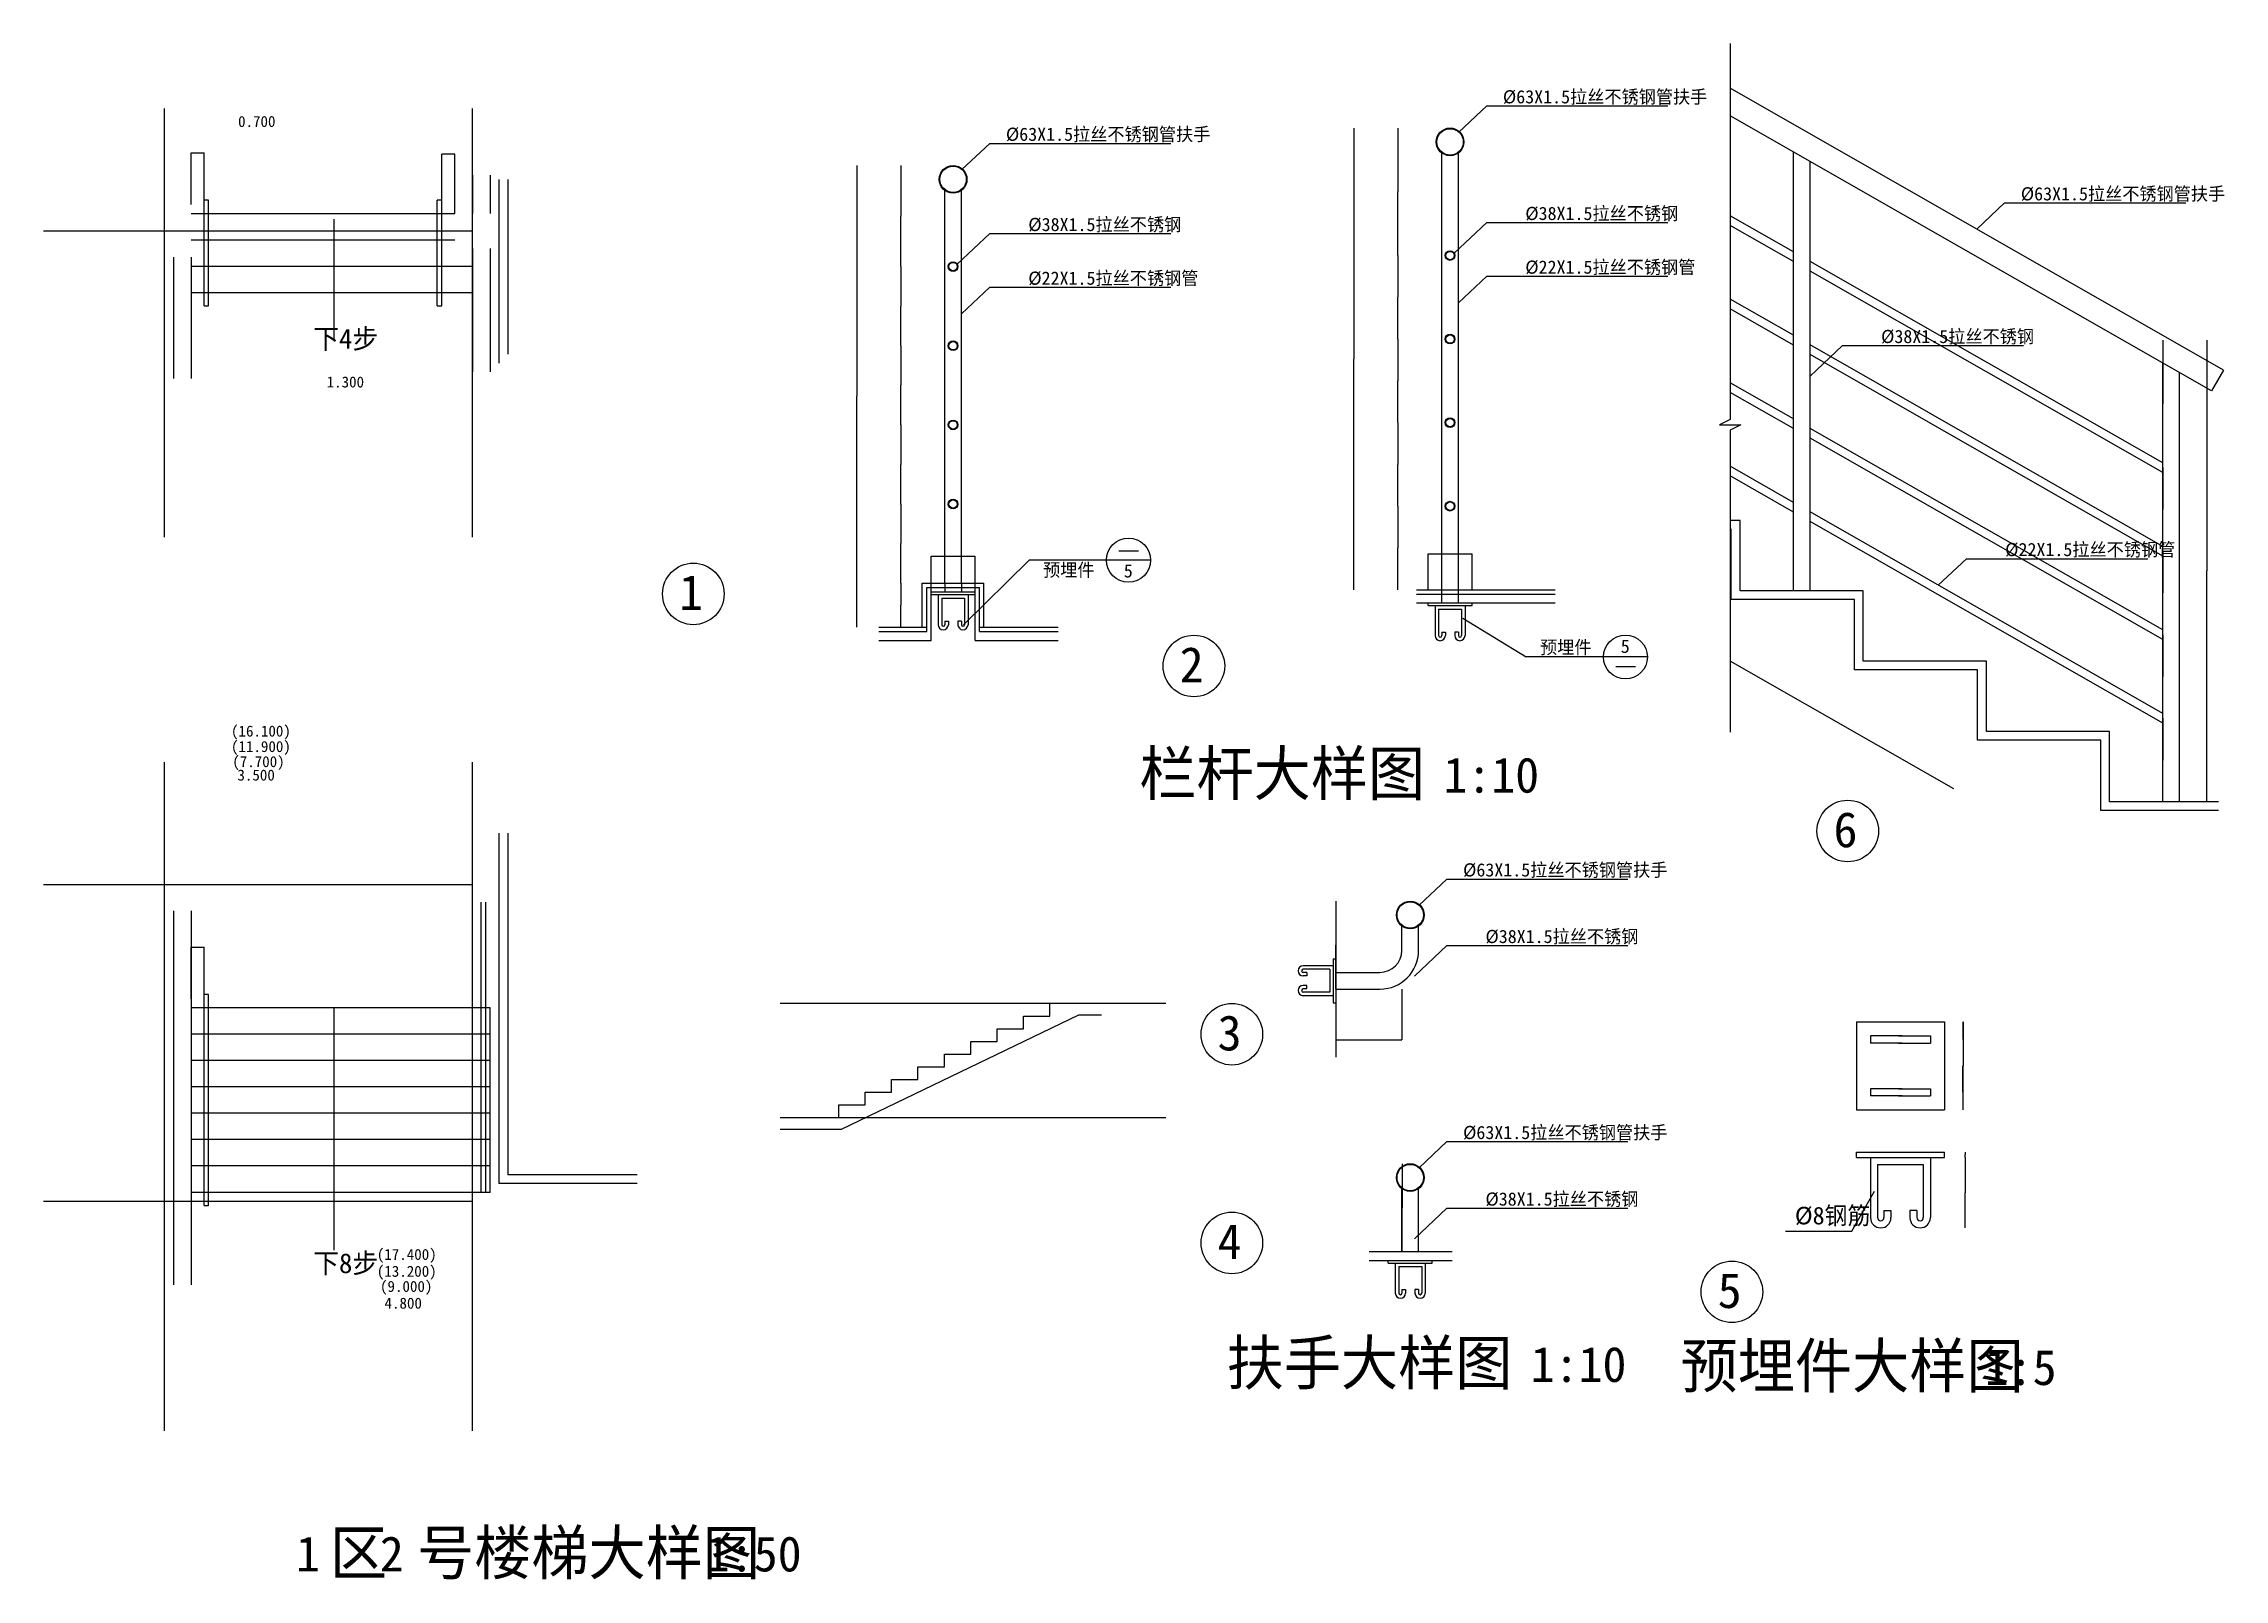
# Model space of a CAD drawing. Header units: metres. Extents: x -119087 to 0, y 0 to 328124.
# Drawn here: x -119087 to -69502, y 293196 to 328124 of the extents above; entities that cross this region are included whole.
import ezdxf

# ---------------------------------------------------------------- set-up
doc = ezdxf.new("R2010")
doc.units = ezdxf.units.M
for name, color, linetype in [('3', 3, 'Continuous'), ('A-DIM', 3, 'Continuous'), ('AXIS', 3, 'Continuous'), ('COLUMN', 1, 'Continuous'), ('DIM', 7, 'Continuous'), ('DOTE', 251, 'Continuous'), ('PUB_DIM', 3, 'Continuous'), ('STAIR1', 4, 'Continuous'), ('TEXT', 7, 'Continuous'), ('WALL', 2, 'Continuous'), ('WINDOW', 142, 'Continuous'), ('文字', 21, 'Continuous'), ('文字1', 3, 'Continuous'), ('标注', 3, 'Continuous'), ('详细尺寸', 3, 'Continuous')]:
    doc.layers.add(name, color=color, linetype=linetype)
doc.dimstyles.get("Standard").update_dxf_attribs({"dimtxt": 2.5, "dimasz": 2.5, "dimexe": 1.25, "dimexo": 0.625, "dimtad": 1, "dimcen": 2.5, "dimazin": 3, "dimtfac": 1, "dimtmove": 0, "dimatfit": 3})

msp = doc.modelspace()

# ---------------------------------------------------------------- texts
at = {"layer": '3'}
for p in [(-94526.92, 315982.69), (-83226.87, 314267.81)]:
    msp.add_text('5', height=300, dxfattribs=at).set_placement(p)
at = {"layer": 'DIM'}
for s, height, p in [('%%c63X1.5拉丝不锈钢管扶手', 300, (-85906.87, 326764.64)), ('%%c63X1.5拉丝不锈钢管扶手', 300, (-97206.93, 325913.27)), ('%%c63X1.5拉丝不锈钢管扶手', 300, (-74130.98, 324558.12)), ('%%c38X1.5拉丝不锈钢', 300, (-85397.9, 324112.08)), ('%%c38X1.5拉丝不锈钢', 300, (-96697.96, 323860.71)), ('%%c22X1.5拉丝不锈钢管', 300, (-96697.96, 322640)), ('%%c22X1.5拉丝不锈钢管', 300, (-85397.9, 322891.38)), ('%%c38X1.5拉丝不锈钢', 300, (-77307.84, 321313.66)), ('%%c22X1.5拉丝不锈钢管', 300, (-74486.65, 316468.42)), ('预埋件', 300, (-96362.06, 316003.09)), ('预埋件', 300, (-85062, 314245.05)), ('%%c63X1.5拉丝不锈钢管扶手', 300, (-86812.65, 309181.76)), ('%%c38X1.5拉丝不锈钢', 300, (-86303.69, 307668.1)), ('%%c63X1.5拉丝不锈钢管扶手', 300, (-86812.65, 303210.09)), ('%%c38X1.5拉丝不锈钢', 300, (-86303.69, 301696.43)), ('%%c8钢筋', 400, (-79268.09, 301269.98))]:
    msp.add_text(s, height=height, dxfattribs=at).set_placement(p)
at = {"layer": 'TEXT'}
for s, height, p in [('1', 800, (-104638.75, 315239.78)), ('2', 800, (-93256.91, 313600.76)), ('栏杆大样图', 1000, (-94174.39, 311026.03)), ('1:10', 800, (-87259.65, 311088.68)), ('6', 800, (-78389.15, 309847.82)), ('3', 800, (-92393.39, 305225.75)), ('4', 800, (-92393.39, 300479.24)), ('5', 800, (-81023.68, 299367.6)), ('扶手大样图', 1000, (-92189.71, 297623.42)), ('预埋件大样图', 1000, (-81865.51, 297554.23)), ('1:10', 800, (-85274.97, 297686.06)), ('1:5', 800, (-74950.77, 297616.88)), ('1', 800, (-113348.58, 293375.62)), ('区 号楼梯大样图', 1000, (-112577.7, 293304.92)), ('2', 800, (-111443.13, 293375.62)), ('1:50', 800, (-104029.59, 293376.93))]:
    msp.add_text(s, height=height, dxfattribs=at).set_placement(p)

# ---------------------------------------------------------------- blocks, each defined once
blk = doc.blocks.new('A$C598554C4')
at = {"layer": 'AXIS'}
for p, q in [((400, 14043.16), (1300, 14043.16)), ((1775.87, 10562.45), (1775.87, 12162.45)), ((5275.87, 10562.45), (5275.87, 12162.45)), ((400, 6610.64), (1300, 6610.64)), ((400, 3010.64), (1300, 3010.64)), ((1775.87, 400), (1775.87, 2000)), ((5275.87, 400), (5275.87, 2000))]:
    blk.add_line(p, q, dxfattribs=at)
at = {"layer": 'COLUMN'}
for p, q in [((9469.73, 3830.28), (12169.73, 5130.28)), ((12169.73, 5130.28), (12427.76, 5130.28)), ((8774.48, 3830.28), (9469.73, 3830.28))]:
    blk.add_line(p, q, dxfattribs=at)
blk.add_lwpolyline([(8774.48, 3960.28), (9440.07, 3960.28), (9440.07, 4104.73), (9740.07, 4104.73), (9740.07, 4249.17), (10040.07, 4249.17), (10040.07, 4393.62), (10340.07, 4393.62), (10340.07, 4538.06), (10640.07, 4538.06), (10640.07, 4682.51), (10940.07, 4682.51), (10940.07, 4826.95), (11240.07, 4826.95), (11240.07, 4971.39), (11540.07, 4971.39), (11540.07, 5115.84), (11840.07, 5115.84), (11840.07, 5260.28), (12427.76, 5260.28)], dxfattribs=at)
at = {"layer": 'DOTE'}
for p, q in [((1775.87, 12162.45), (1775.87, 15435.58)), ((5275.87, 12162.45), (5275.87, 15435.58)), ((1300, 14043.16), (5275.87, 14043.16)), ((1775.87, 2000), (1775.87, 8003.06)), ((5275.87, 2000), (5275.87, 8003.06)), ((1300, 6610.64), (5275.87, 6610.64)), ((8774.48, 5260.28), (13157.95, 5260.28)), ((8774.48, 3960.28), (13157.95, 3960.28)), ((1300, 3010.64), (5275.87, 3010.64))]:
    blk.add_line(p, q, dxfattribs=at)
at = {"layer": 'PUB_DIM'}
for points in [[(3700.87, 14176.74), (3700.87, 12818.07)], [(3700.87, 5210.64), (3700.87, 2452.15)]]:
    blk.add_lwpolyline(points, dxfattribs=at)
at = {"layer": 'STAIR1'}
for p, q in [((2075.87, 14243.16), (5075.87, 14243.16)), ((2075.87, 13943.16), (5075.87, 13943.16)), ((2075.87, 13643.16), (5275.87, 13643.16)), ((2075.87, 13343.16), (5275.87, 13343.16)), ((5475.87, 5210.64), (2075.87, 5210.64)), ((5475.87, 3110.64), (5475.87, 5210.64)), ((5475.87, 4910.64), (2075.87, 4910.64)), ((5475.87, 4610.64), (2075.87, 4610.64)), ((5475.87, 4310.64), (2075.87, 4310.64)), ((5475.87, 4010.64), (2075.87, 4010.64)), ((5475.87, 3710.64), (2075.87, 3710.64)), ((5475.87, 3410.64), (2075.87, 3410.64)), ((5475.87, 3110.64), (2075.87, 3110.64))]:
    blk.add_line(p, q, dxfattribs=at)
at = {"layer": 'WALL'}
for p, q in [((5275.87, 14676.91), (5275.87, 14243.16)), ((5475.87, 14676.91), (5475.87, 14243.16)), ((1875.87, 13743.16), (1875.87, 12363.85)), ((2075.87, 13743.16), (2075.87, 12363.85)), ((5275.87, 13843.16), (5275.87, 12440.85)), ((5475.87, 13843.16), (5475.87, 12440.85)), ((1875.87, 6310.64), (1875.87, 2058.27)), ((2075.87, 6310.64), (2075.87, 2058.27))]:
    blk.add_line(p, q, dxfattribs=at)
at = {"layer": 'WINDOW'}
for p, q in [((5575.87, 14628.99), (5575.87, 12540.85)), ((5675.87, 14628.99), (5675.87, 12640.85)), ((5575.87, 7196.47), (5575.87, 3210.64)), ((5675.87, 7196.47), (5675.87, 3310.64)), ((7149.06, 3310.64), (5675.87, 3310.64)), ((7149.06, 3210.64), (5575.87, 3210.64))]:
    blk.add_line(p, q, dxfattribs=at)
at = {"layer": '文字'}
for s, p in [('下4步', (3465.35, 12704.05)), ('下8步', (3465.35, 2192.27))]:
    blk.add_text(s, height=225, dxfattribs=at).set_placement(p)
at = {"layer": '标注'}
for s, p in [('0.700', (2610.62, 15225.78)), ('1.300', (3617.81, 12263.17)), ('(16.100)', (2530.42, 8293.58)), ('(11.900)', (2530.42, 8117.61)), ('(7.700)', (2545, 7945.9)), ('3.500', (2603.33, 7793.27)), ('(17.400)', (4188.3, 2342.6)), ('(13.200)', (4188.3, 2150.63)), ('(9.000)', (4224.75, 1978.92)), ('4.800', (4275.8, 1788.13))]:
    blk.add_text(s, height=125, dxfattribs=at).set_placement(p)
blk = doc.blocks.new('*D1')
for p, q in [((-88193.48, 302649.53), (-88193.48, 301649.53)), ((-88193.73, 301649.53), (-88193.98, 301649.53)), ((-88193.48, 300649.53), (-88193.48, 301649.53)), ((-88193.48, 301649.53), (-88193.48, 301649.53)), ((-88193.23, 301649.53), (-88192.98, 301649.53))]:
    blk.add_line(p, q)
at = {"layer": 'Defpoints'}
for p in [(-88193.48, 302649.53), (-88193.48, 301649.53), (-88193.48, 300649.53)]:
    blk.add_point(p, dxfattribs=at)
at = {"layer": '详细尺寸', "insert": (-88193.48, 301650.655), "char_height": 1, "attachment_point": 5}
blk.add_mtext('0', dxfattribs=at)
blk = doc.blocks.new('*D2')
for p, q in [((-75393.18, 302851.05), (-75393.43, 302851.05)), ((-75392.93, 302911.05), (-75392.93, 302851.05)), ((-75392.93, 302791.05), (-75392.93, 302851.05)), ((-75392.93, 302851.05), (-75392.93, 302851.05)), ((-75392.68, 302851.05), (-75392.43, 302851.05))]:
    blk.add_line(p, q)
at = {"layer": 'Defpoints'}
for p in [(-75392.93, 302911.05), (-75392.93, 302851.05), (-75392.93, 302791.05)]:
    blk.add_point(p, dxfattribs=at)
at = {"layer": '详细尺寸', "insert": (-75392.93, 302852.175), "char_height": 1, "attachment_point": 5}
blk.add_mtext('6', dxfattribs=at)
blk = doc.blocks.new('*D3')
for p, q in [((-75392.93, 302791.05), (-75392.93, 301991.05)), ((-75393.18, 301991.05), (-75393.43, 301991.05)), ((-75392.93, 301191.05), (-75392.93, 301991.05)), ((-75392.93, 301991.05), (-75392.93, 301991.05)), ((-75392.68, 301991.05), (-75392.43, 301991.05))]:
    blk.add_line(p, q)
at = {"layer": 'Defpoints'}
for p in [(-75392.93, 302791.05), (-75392.93, 301991.05), (-75392.93, 301191.05)]:
    blk.add_point(p, dxfattribs=at)
at = {"layer": '详细尺寸', "insert": (-75392.93, 301992.175), "char_height": 1, "attachment_point": 5}
blk.add_mtext('80', dxfattribs=at)
blk = doc.blocks.new('*D4')
for p, q in [((-115735.5, 306398.39), (-115735.5, 307573.16)), ((-115735.25, 307573.16), (-115587, 307573.16)), ((-115584, 307573.16), (-115435.75, 307573.16)), ((-115435.5, 306398.39), (-115435.5, 307573.16))]:
    blk.add_line(p, q)
at = {"layer": 'Defpoints'}
for p in [(-115735.5, 307573.16), (-115735.5, 306398.39), (-115435.5, 306398.39)]:
    blk.add_point(p, dxfattribs=at)
at = {"layer": 'AXIS', "insert": (-115585.5, 307573.16), "char_height": 1, "attachment_point": 5}
blk.add_mtext('150', dxfattribs=at)
blk = doc.blocks.new('*D5')
for p, q in [((-115735.5, 324463.43), (-115735.5, 325638.19)), ((-115735.25, 325638.19), (-115587, 325638.19)), ((-115584, 325638.19), (-115435.75, 325638.19)), ((-115435.5, 324463.43), (-115435.5, 325638.19))]:
    blk.add_line(p, q)
at = {"layer": 'Defpoints'}
for p in [(-115735.5, 325638.19), (-115735.5, 324463.43), (-115435.5, 324463.43)]:
    blk.add_point(p, dxfattribs=at)
at = {"layer": 'AXIS', "insert": (-115585.5, 325638.19), "char_height": 1, "attachment_point": 5}
blk.add_mtext('150', dxfattribs=at)
blk = doc.blocks.new('*D6')
for p, q in [((-99597.75, 319452.7), (-99597.75, 318552.7)), ((-99598, 318552.7), (-99598.25, 318552.7)), ((-99597.75, 317652.7), (-99597.75, 318552.7)), ((-99597.75, 318552.7), (-99597.75, 318552.7)), ((-99597.5, 318552.7), (-99597.25, 318552.7))]:
    blk.add_line(p, q)
at = {"layer": 'Defpoints'}
for p in [(-99597.75, 319452.7), (-99597.75, 318552.7), (-99597.75, 317652.7)]:
    blk.add_point(p, dxfattribs=at)
at = {"layer": '详细尺寸', "insert": (-99597.75, 318553.825), "char_height": 1, "attachment_point": 5}
blk.add_mtext('0', dxfattribs=at)
blk = doc.blocks.new('*D7')
for p, q in [((-100597.75, 325352.7), (-100597.75, 320102.7)), ((-100598, 320102.7), (-100598.25, 320102.7)), ((-100597.75, 314852.7), (-100597.75, 320102.7)), ((-100597.75, 320102.7), (-100597.75, 320102.7)), ((-100597.5, 320102.7), (-100597.25, 320102.7))]:
    blk.add_line(p, q)
at = {"layer": 'Defpoints'}
for p in [(-100597.75, 325352.7), (-100597.75, 320102.7), (-100597.75, 314852.7)]:
    blk.add_point(p, dxfattribs=at)
at = {"layer": '详细尺寸', "insert": (-100597.75, 320103.825), "char_height": 1, "attachment_point": 5}
blk.add_mtext('0', dxfattribs=at)
blk = doc.blocks.new('*D8')
for p, q in [((-99597.75, 315852.7), (-99597.75, 315352.7)), ((-99598, 315352.7), (-99598.25, 315352.7)), ((-99597.75, 314852.7), (-99597.75, 315352.7)), ((-99597.75, 315352.7), (-99597.75, 315352.7)), ((-99597.5, 315352.7), (-99597.25, 315352.7))]:
    blk.add_line(p, q)
at = {"layer": 'Defpoints'}
for p in [(-99597.75, 315852.7), (-99597.75, 315352.7), (-99597.75, 314852.7)]:
    blk.add_point(p, dxfattribs=at)
at = {"layer": '详细尺寸', "insert": (-99597.75, 315353.825), "char_height": 1, "attachment_point": 5}
blk.add_mtext('0', dxfattribs=at)
blk = doc.blocks.new('*D9')
for p, q in [((-99597.75, 317652.7), (-99597.75, 316752.7)), ((-99598, 316752.7), (-99598.25, 316752.7)), ((-99597.75, 315852.7), (-99597.75, 316752.7)), ((-99597.75, 316752.7), (-99597.75, 316752.7)), ((-99597.5, 316752.7), (-99597.25, 316752.7))]:
    blk.add_line(p, q)
at = {"layer": 'Defpoints'}
for p in [(-99597.75, 317652.7), (-99597.75, 316752.7), (-99597.75, 315852.7)]:
    blk.add_point(p, dxfattribs=at)
at = {"layer": '详细尺寸', "insert": (-99597.75, 316753.825), "char_height": 1, "attachment_point": 5}
blk.add_mtext('0', dxfattribs=at)
blk = doc.blocks.new('*D10')
for p, q in [((-98907.75, 315652.7), (-98907.75, 316467.61)), ((-98907.5, 316467.61), (-98409.75, 316467.61)), ((-98405.75, 316467.61), (-97908, 316467.61)), ((-97907.75, 315652.7), (-97907.75, 316467.61))]:
    blk.add_line(p, q)
at = {"layer": 'Defpoints'}
for p in [(-98907.75, 316467.61), (-98907.75, 315652.7), (-97907.75, 315652.7)]:
    blk.add_point(p, dxfattribs=at)
at = {"layer": '详细尺寸', "insert": (-98407.75, 316467.61), "char_height": 1, "attachment_point": 5}
blk.add_mtext('1000', dxfattribs=at)
blk = doc.blocks.new('*D11')
for p, q in [((-109887, 325611.29), (-110035.75, 325611.29)), ((-110035.5, 324263.43), (-110035.5, 325611.29)), ((-109735.25, 325611.29), (-109884, 325611.29)), ((-109735.5, 324263.43), (-109735.5, 325611.29))]:
    blk.add_line(p, q)
at = {"layer": 'Defpoints'}
for p in [(-109735.5, 325611.29), (-110035.5, 324263.43), (-109735.5, 324263.43)]:
    blk.add_point(p, dxfattribs=at)
at = {"layer": 'AXIS', "insert": (-109885.5, 325611.29), "char_height": 1, "attachment_point": 5}
blk.add_mtext('150', dxfattribs=at)
blk = doc.blocks.new('*D12')
for p, q in [((-99597.75, 325352.7), (-99597.75, 324202.7)), ((-99598, 324202.7), (-99598.25, 324202.7)), ((-99597.75, 323052.7), (-99597.75, 324202.7)), ((-99597.75, 324202.7), (-99597.75, 324202.7)), ((-99597.5, 324202.7), (-99597.25, 324202.7))]:
    blk.add_line(p, q)
at = {"layer": 'Defpoints'}
for p in [(-99597.75, 325352.7), (-99597.75, 324202.7), (-99597.75, 323052.7)]:
    blk.add_point(p, dxfattribs=at)
at = {"layer": '详细尺寸', "insert": (-99597.75, 324203.825), "char_height": 1, "attachment_point": 5}
blk.add_mtext('0', dxfattribs=at)
blk = doc.blocks.new('*D13')
for p, q in [((-99597.75, 321252.7), (-99597.75, 320352.7)), ((-99598, 320352.7), (-99598.25, 320352.7)), ((-99597.75, 319452.7), (-99597.75, 320352.7)), ((-99597.75, 320352.7), (-99597.75, 320352.7)), ((-99597.5, 320352.7), (-99597.25, 320352.7))]:
    blk.add_line(p, q)
at = {"layer": 'Defpoints'}
for p in [(-99597.75, 321252.7), (-99597.75, 320352.7), (-99597.75, 319452.7)]:
    blk.add_point(p, dxfattribs=at)
at = {"layer": '详细尺寸', "insert": (-99597.75, 320353.825), "char_height": 1, "attachment_point": 5}
blk.add_mtext('0', dxfattribs=at)
blk = doc.blocks.new('*D14')
for p, q in [((-99597.75, 323052.7), (-99597.75, 322152.7)), ((-99598, 322152.7), (-99598.25, 322152.7)), ((-99597.75, 321252.7), (-99597.75, 322152.7)), ((-99597.75, 322152.7), (-99597.75, 322152.7)), ((-99597.5, 322152.7), (-99597.25, 322152.7))]:
    blk.add_line(p, q)
at = {"layer": 'Defpoints'}
for p in [(-99597.75, 323052.7), (-99597.75, 322152.7), (-99597.75, 321252.7)]:
    blk.add_point(p, dxfattribs=at)
at = {"layer": '详细尺寸', "insert": (-99597.75, 322153.825), "char_height": 1, "attachment_point": 5}
blk.add_mtext('0', dxfattribs=at)
blk = doc.blocks.new('*D15')
for p, q in [((-88297.7, 319504.08), (-88297.7, 318554.08)), ((-88297.95, 318554.08), (-88298.2, 318554.08)), ((-88297.7, 317604.08), (-88297.7, 318554.08)), ((-88297.7, 318554.08), (-88297.7, 318554.08)), ((-88297.45, 318554.08), (-88297.2, 318554.08))]:
    blk.add_line(p, q)
at = {"layer": 'Defpoints'}
for p in [(-88297.7, 319504.08), (-88297.7, 318554.08), (-88297.7, 317604.08)]:
    blk.add_point(p, dxfattribs=at)
at = {"layer": '详细尺寸', "insert": (-88297.7, 318555.205), "char_height": 1, "attachment_point": 5}
blk.add_mtext('0', dxfattribs=at)
blk = doc.blocks.new('*D16')
for p, q in [((-89297.7, 326204.08), (-89297.7, 320954.08)), ((-89297.95, 320954.08), (-89298.2, 320954.08)), ((-89297.7, 315704.08), (-89297.7, 320954.08)), ((-89297.7, 320954.08), (-89297.7, 320954.08)), ((-89297.45, 320954.08), (-89297.2, 320954.08))]:
    blk.add_line(p, q)
at = {"layer": 'Defpoints'}
for p in [(-89297.7, 326204.08), (-89297.7, 320954.08), (-89297.7, 315704.08)]:
    blk.add_point(p, dxfattribs=at)
at = {"layer": '详细尺寸', "insert": (-89297.7, 320955.205), "char_height": 1, "attachment_point": 5}
blk.add_mtext('0', dxfattribs=at)
blk = doc.blocks.new('*D17')
for p, q in [((-89703.48, 306621.19), (-89703.48, 305466.25)), ((-88203.48, 306621.19), (-88203.48, 305466.25)), ((-89703.23, 305466.25), (-88955.48, 305466.25)), ((-88951.48, 305466.25), (-88203.73, 305466.25))]:
    blk.add_line(p, q)
at = {"layer": 'Defpoints'}
for p in [(-89703.48, 306621.19), (-88203.48, 306621.19), (-89703.48, 305466.25)]:
    blk.add_point(p, dxfattribs=at)
at = {"layer": '详细尺寸', "insert": (-88953.48, 305466.25), "char_height": 1, "attachment_point": 5}
blk.add_mtext('1500', dxfattribs=at)
blk = doc.blocks.new('*D18')
for p, q in [((-89703.48, 308621.19), (-89703.48, 307621.19)), ((-89703.73, 307621.19), (-89703.98, 307621.19)), ((-89703.48, 306621.19), (-89703.48, 307621.19)), ((-89703.48, 307621.19), (-89703.48, 307621.19)), ((-89703.23, 307621.19), (-89702.98, 307621.19))]:
    blk.add_line(p, q)
at = {"layer": 'Defpoints'}
for p in [(-89703.48, 308621.19), (-89703.48, 307621.19), (-89703.48, 306621.19)]:
    blk.add_point(p, dxfattribs=at)
at = {"layer": '详细尺寸', "insert": (-89703.48, 307622.315), "char_height": 1, "attachment_point": 5}
blk.add_mtext('0', dxfattribs=at)
blk = doc.blocks.new('*D20')
for p, q in [((-88297.7, 317604.08), (-88297.7, 316654.08)), ((-88297.95, 316654.08), (-88298.2, 316654.08)), ((-88297.7, 315704.08), (-88297.7, 316654.08)), ((-88297.7, 316654.08), (-88297.7, 316654.08)), ((-88297.45, 316654.08), (-88297.2, 316654.08))]:
    blk.add_line(p, q)
at = {"layer": 'Defpoints'}
for p in [(-88297.7, 317604.08), (-88297.7, 316654.08), (-88297.7, 315704.08)]:
    blk.add_point(p, dxfattribs=at)
at = {"layer": '详细尺寸', "insert": (-88297.7, 316655.205), "char_height": 1, "attachment_point": 5}
blk.add_mtext('0', dxfattribs=at)
blk = doc.blocks.new('*D21')
for p, q in [((-87607.7, 315704.08), (-87607.7, 316518.99)), ((-87607.45, 316518.99), (-87109.7, 316518.99)), ((-87105.7, 316518.99), (-86607.95, 316518.99)), ((-86607.7, 315704.08), (-86607.7, 316518.99))]:
    blk.add_line(p, q)
at = {"layer": 'Defpoints'}
for p in [(-87607.7, 316518.99), (-87607.7, 315704.08), (-86607.7, 315704.08)]:
    blk.add_point(p, dxfattribs=at)
at = {"layer": '详细尺寸', "insert": (-87107.7, 316518.99), "char_height": 1, "attachment_point": 5}
blk.add_mtext('1000', dxfattribs=at)
blk = doc.blocks.new('*D22')
for p, q in [((-88297.7, 326204.08), (-88297.7, 324754.08)), ((-88297.95, 324754.08), (-88298.2, 324754.08)), ((-88297.7, 323304.08), (-88297.7, 324754.08)), ((-88297.7, 324754.08), (-88297.7, 324754.08)), ((-88297.45, 324754.08), (-88297.2, 324754.08))]:
    blk.add_line(p, q)
at = {"layer": 'Defpoints'}
for p in [(-88297.7, 326204.08), (-88297.7, 324754.08), (-88297.7, 323304.08)]:
    blk.add_point(p, dxfattribs=at)
at = {"layer": '详细尺寸', "insert": (-88297.7, 324755.205), "char_height": 1, "attachment_point": 5}
blk.add_mtext('0', dxfattribs=at)
blk = doc.blocks.new('*D23')
for p, q in [((-88297.7, 321404.08), (-88297.7, 320454.08)), ((-88297.95, 320454.08), (-88298.2, 320454.08)), ((-88297.7, 319504.08), (-88297.7, 320454.08)), ((-88297.7, 320454.08), (-88297.7, 320454.08)), ((-88297.45, 320454.08), (-88297.2, 320454.08))]:
    blk.add_line(p, q)
at = {"layer": 'Defpoints'}
for p in [(-88297.7, 321404.08), (-88297.7, 320454.08), (-88297.7, 319504.08)]:
    blk.add_point(p, dxfattribs=at)
at = {"layer": '详细尺寸', "insert": (-88297.7, 320455.205), "char_height": 1, "attachment_point": 5}
blk.add_mtext('0', dxfattribs=at)
blk = doc.blocks.new('*D24')
for p, q in [((-88297.7, 323304.08), (-88297.7, 322354.08)), ((-88297.95, 322354.08), (-88298.2, 322354.08)), ((-88297.7, 321404.08), (-88297.7, 322354.08)), ((-88297.7, 322354.08), (-88297.7, 322354.08)), ((-88297.45, 322354.08), (-88297.2, 322354.08))]:
    blk.add_line(p, q)
at = {"layer": 'Defpoints'}
for p in [(-88297.7, 323304.08), (-88297.7, 322354.08), (-88297.7, 321404.08)]:
    blk.add_point(p, dxfattribs=at)
at = {"layer": '详细尺寸', "insert": (-88297.7, 322355.205), "char_height": 1, "attachment_point": 5}
blk.add_mtext('0', dxfattribs=at)
blk = doc.blocks.new('*D25')
for p, q in [((-69902.88, 321380.82), (-69902.88, 316130.82)), ((-69903.13, 316130.82), (-69903.38, 316130.82)), ((-69902.88, 310880.82), (-69902.88, 316130.82)), ((-69902.88, 316130.82), (-69902.88, 316130.82)), ((-69902.63, 316130.82), (-69902.38, 316130.82))]:
    blk.add_line(p, q)
at = {"layer": 'Defpoints'}
for p in [(-69902.88, 321380.82), (-69902.88, 316130.82), (-69902.88, 310880.82)]:
    blk.add_point(p, dxfattribs=at)
at = {"layer": '详细尺寸', "insert": (-69902.88, 316131.945), "char_height": 1, "attachment_point": 5}
blk.add_mtext('0', dxfattribs=at)
blk = doc.blocks.new('*D26')
for p, q in [((-70902.88, 318480.82), (-70902.88, 317530.82)), ((-70903.13, 317530.82), (-70903.38, 317530.82)), ((-70902.88, 316580.82), (-70902.88, 317530.82)), ((-70902.88, 317530.82), (-70902.88, 317530.82)), ((-70902.63, 317530.82), (-70902.38, 317530.82))]:
    blk.add_line(p, q)
at = {"layer": 'Defpoints'}
for p in [(-70902.88, 318480.82), (-70902.88, 317530.82), (-70902.88, 316580.82)]:
    blk.add_point(p, dxfattribs=at)
at = {"layer": '详细尺寸', "insert": (-70902.88, 317531.945), "char_height": 1, "attachment_point": 5}
blk.add_mtext('0', dxfattribs=at)
blk = doc.blocks.new('*D27')
for p, q in [((-75451.64, 304274.16), (-75451.64, 304074.16)), ((-75451.39, 304074.16), (-75449.265, 304074.16)), ((-75447.265, 304074.16), (-75445.14, 304074.16)), ((-75444.89, 303874.16), (-75444.89, 304074.16))]:
    blk.add_line(p, q)
at = {"layer": 'Defpoints'}
for p in [(-75451.64, 304274.16), (-75451.64, 304074.16), (-75444.89, 303874.16)]:
    blk.add_point(p, dxfattribs=at)
at = {"layer": '详细尺寸', "insert": (-75448.265, 304074.16), "char_height": 1, "attachment_point": 5}
blk.add_mtext('20', dxfattribs=at)
blk = doc.blocks.new('*D28')
for p, q in [((-75444.89, 305474.16), (-75444.89, 304874.16)), ((-75449.265, 304874.16), (-75451.89, 304874.16)), ((-75451.64, 304274.16), (-75451.64, 304874.16)), ((-75444.64, 304874.16), (-75447.265, 304874.16))]:
    blk.add_line(p, q)
at = {"layer": 'Defpoints'}
for p in [(-75444.89, 305474.16), (-75444.89, 304874.16), (-75451.64, 304274.16)]:
    blk.add_point(p, dxfattribs=at)
at = {"layer": '详细尺寸', "insert": (-75448.265, 304874.16), "char_height": 1, "attachment_point": 5}
blk.add_mtext('60', dxfattribs=at)
blk = doc.blocks.new('*D29')
for p, q in [((-75451.64, 305874.16), (-75451.64, 305674.16)), ((-75451.39, 305674.16), (-75449.265, 305674.16)), ((-75447.265, 305674.16), (-75445.14, 305674.16)), ((-75444.89, 305474.16), (-75444.89, 305674.16))]:
    blk.add_line(p, q)
at = {"layer": 'Defpoints'}
for p in [(-75451.64, 305874.16), (-75451.64, 305674.16), (-75444.89, 305474.16)]:
    blk.add_point(p, dxfattribs=at)
at = {"layer": '详细尺寸', "insert": (-75448.265, 305674.16), "char_height": 1, "attachment_point": 5}
blk.add_mtext('20', dxfattribs=at)
blk = doc.blocks.new('*D30')
for p, q in [((-75444.89, 305874.16), (-75444.89, 304874.16)), ((-75445.14, 304874.16), (-75445.39, 304874.16)), ((-75444.89, 303874.16), (-75444.89, 304874.16)), ((-75444.89, 304874.16), (-75444.89, 304874.16)), ((-75444.64, 304874.16), (-75444.39, 304874.16))]:
    blk.add_line(p, q)
at = {"layer": 'Defpoints'}
for p in [(-75444.89, 305874.16), (-75444.89, 304874.16), (-75444.89, 303874.16)]:
    blk.add_point(p, dxfattribs=at)
at = {"layer": '详细尺寸', "insert": (-75444.89, 304875.285), "char_height": 1, "attachment_point": 5}
blk.add_mtext('100', dxfattribs=at)
blk = doc.blocks.new('*D31')
for p, q in [((-70902.88, 312780.82), (-70902.88, 311830.82)), ((-70903.13, 311830.82), (-70903.38, 311830.82)), ((-70902.88, 310880.82), (-70902.88, 311830.82)), ((-70902.88, 311830.82), (-70902.88, 311830.82)), ((-70902.63, 311830.82), (-70902.38, 311830.82))]:
    blk.add_line(p, q)
at = {"layer": 'Defpoints'}
for p in [(-70902.88, 312780.82), (-70902.88, 311830.82), (-70902.88, 310880.82)]:
    blk.add_point(p, dxfattribs=at)
at = {"layer": '详细尺寸', "insert": (-70902.88, 311831.945), "char_height": 1, "attachment_point": 5}
blk.add_mtext('0', dxfattribs=at)
blk = doc.blocks.new('*D32')
for p, q in [((-70902.88, 316580.82), (-70902.88, 315630.82)), ((-70903.13, 315630.82), (-70903.38, 315630.82)), ((-70902.88, 314680.82), (-70902.88, 315630.82)), ((-70902.88, 315630.82), (-70902.88, 315630.82)), ((-70902.63, 315630.82), (-70902.38, 315630.82))]:
    blk.add_line(p, q)
at = {"layer": 'Defpoints'}
for p in [(-70902.88, 316580.82), (-70902.88, 315630.82), (-70902.88, 314680.82)]:
    blk.add_point(p, dxfattribs=at)
at = {"layer": '详细尺寸', "insert": (-70902.88, 315631.945), "char_height": 1, "attachment_point": 5}
blk.add_mtext('0', dxfattribs=at)
blk = doc.blocks.new('*D33')
for p, q in [((-70902.88, 314680.82), (-70902.88, 313730.82)), ((-70903.13, 313730.82), (-70903.38, 313730.82)), ((-70902.88, 312780.82), (-70902.88, 313730.82)), ((-70902.88, 313730.82), (-70902.88, 313730.82)), ((-70902.63, 313730.82), (-70902.38, 313730.82))]:
    blk.add_line(p, q)
at = {"layer": 'Defpoints'}
for p in [(-70902.88, 314680.82), (-70902.88, 313730.82), (-70902.88, 312780.82)]:
    blk.add_point(p, dxfattribs=at)
at = {"layer": '详细尺寸', "insert": (-70902.88, 313731.945), "char_height": 1, "attachment_point": 5}
blk.add_mtext('0', dxfattribs=at)
blk = doc.blocks.new('*D34')
for p, q in [((-70902.88, 321380.82), (-70902.88, 319930.82)), ((-70903.13, 319930.82), (-70903.38, 319930.82)), ((-70902.88, 318480.82), (-70902.88, 319930.82)), ((-70902.88, 319930.82), (-70902.88, 319930.82)), ((-70902.63, 319930.82), (-70902.38, 319930.82))]:
    blk.add_line(p, q)
at = {"layer": 'Defpoints'}
for p in [(-70902.88, 321380.82), (-70902.88, 319930.82), (-70902.88, 318480.82)]:
    blk.add_point(p, dxfattribs=at)
at = {"layer": '详细尺寸', "insert": (-70902.88, 319931.945), "char_height": 1, "attachment_point": 5}
blk.add_mtext('0', dxfattribs=at)

# ---------------------------------------------------------------- dimensions: what is measured, and where the dimension line sits
at = {"layer": 'AXIS'}
for base, p1, p2, picture, middle in [((-115735.5, 325638.19), (-115735.5, 324463.43), (-115435.5, 324463.43), '*D5', (-115585.5, 325638.19)), ((-109735.5, 325611.29), (-109735.5, 324263.43), (-110035.5, 324263.43), '*D11', (-109885.5, 325611.29)), ((-115735.5, 307573.16), (-115735.5, 306398.39), (-115435.5, 306398.39), '*D4', (-115585.5, 307573.16))]:
    dim = msp.add_linear_dim(base=base, p1=p1, p2=p2, text='150', dimstyle='Standard', dxfattribs=at)
    dim.commit()
    dim.dimension.update_dxf_attribs({"geometry": picture, "text_midpoint": middle})
at = {"layer": '详细尺寸'}
for base, p1, p2, picture, middle in [((-89297.7, 320954.08), (-89297.7, 315704.08), (-89297.7, 326204.08), '*D16', (-89297.7, 320955.205)), ((-88297.7, 324754.08), (-88297.7, 323304.08), (-88297.7, 326204.08), '*D22', (-88297.7, 324755.205)), ((-100597.75, 320102.7), (-100597.75, 314852.7), (-100597.75, 325352.7), '*D7', (-100597.75, 320103.825)), ((-99597.75, 324202.7), (-99597.75, 323052.7), (-99597.75, 325352.7), '*D12', (-99597.75, 324203.825)), ((-88297.7, 322354.08), (-88297.7, 321404.08), (-88297.7, 323304.08), '*D24', (-88297.7, 322355.205)), ((-99597.75, 322152.7), (-99597.75, 321252.7), (-99597.75, 323052.7), '*D14', (-99597.75, 322153.825)), ((-88297.7, 320454.08), (-88297.7, 319504.08), (-88297.7, 321404.08), '*D23', (-88297.7, 320455.205)), ((-70902.88, 319930.82), (-70902.88, 318480.82), (-70902.88, 321380.82), '*D34', (-70902.88, 319931.945)), ((-69902.88, 316130.82), (-69902.88, 310880.82), (-69902.88, 321380.82), '*D25', (-69902.88, 316131.945)), ((-99597.75, 320352.7), (-99597.75, 319452.7), (-99597.75, 321252.7), '*D13', (-99597.75, 320353.825)), ((-99597.75, 318552.7), (-99597.75, 317652.7), (-99597.75, 319452.7), '*D6', (-99597.75, 318553.825)), ((-88297.7, 318554.08), (-88297.7, 317604.08), (-88297.7, 319504.08), '*D15', (-88297.7, 318555.205)), ((-70902.88, 317530.82), (-70902.88, 316580.82), (-70902.88, 318480.82), '*D26', (-70902.88, 317531.945)), ((-99597.75, 316752.7), (-99597.75, 315852.7), (-99597.75, 317652.7), '*D9', (-99597.75, 316753.825)), ((-88297.7, 316654.08), (-88297.7, 315704.08), (-88297.7, 317604.08), '*D20', (-88297.7, 316655.205)), ((-98907.75, 316467.61), (-98907.75, 315652.7), (-97907.75, 315652.7), '*D10', (-98407.75, 316467.61)), ((-87607.7, 316518.99), (-87607.7, 315704.08), (-86607.7, 315704.08), '*D21', (-87107.7, 316518.99)), ((-70902.88, 315630.82), (-70902.88, 314680.82), (-70902.88, 316580.82), '*D32', (-70902.88, 315631.945)), ((-99597.75, 315352.7), (-99597.75, 314852.7), (-99597.75, 315852.7), '*D8', (-99597.75, 315353.825)), ((-70902.88, 313730.82), (-70902.88, 312780.82), (-70902.88, 314680.82), '*D33', (-70902.88, 313731.945)), ((-70902.88, 311830.82), (-70902.88, 310880.82), (-70902.88, 312780.82), '*D31', (-70902.88, 311831.945)), ((-89703.48, 307621.19), (-89703.48, 306621.19), (-89703.48, 308621.19), '*D18', (-89703.48, 307622.315)), ((-89703.48, 305466.25), (-89703.48, 306621.19), (-88203.48, 306621.19), '*D17', (-88953.48, 305466.25)), ((-88193.48, 301649.53), (-88193.48, 300649.53), (-88193.48, 302649.53), '*D1', (-88193.48, 301650.655))]:
    dim = msp.add_linear_dim(base=base, p1=p1, p2=p2, dimstyle='Standard', dxfattribs=at)
    dim.commit()
    dim.dimension.update_dxf_attribs({"geometry": picture, "text_midpoint": middle})
for base, p1, p2, text, picture, middle in [((-75444.89, 304874.16), (-75444.89, 305474.16), (-75451.64, 304274.16), '60', '*D28', (-75448.265, 304874.16)), ((-75451.64, 305674.16), (-75451.64, 305874.16), (-75444.89, 305474.16), '20', '*D29', (-75448.265, 305674.16)), ((-75444.89, 304874.16), (-75444.89, 305874.16), (-75444.89, 303874.16), '100', '*D30', (-75444.89, 304875.285)), ((-75451.64, 304074.16), (-75451.64, 304274.16), (-75444.89, 303874.16), '20', '*D27', (-75448.265, 304074.16)), ((-75392.93, 301991.05), (-75392.93, 302791.05), (-75392.93, 301191.05), '80', '*D3', (-75392.93, 301992.175)), ((-75392.93, 302851.05), (-75392.93, 302911.05), (-75392.93, 302791.05), '6', '*D2', (-75392.93, 302852.175))]:
    dim = msp.add_linear_dim(base=base, p1=p1, p2=p2, text=text, dimstyle='Standard', dxfattribs=at)
    dim.commit()
    dim.dimension.update_dxf_attribs({"geometry": picture, "text_midpoint": middle})

# ---------------------------------------------------------------- linework, layer by layer
for p, q in [((-69522.88, 320700.82), (-80739.24, 327110.17)), ((-69794.27, 320225.9), (-80739.24, 326480.17)), ((-79302.88, 315680.82), (-79302.88, 325659.39)), ((-78922.88, 315680.82), (-78922.88, 325442.25)), ((-115435.5, 322163.43), (-115435.5, 324563.43)), ((-115335.5, 324563.43), (-115435.5, 324563.43)), ((-115335.5, 322163.43), (-115335.5, 324563.43)), ((-110135.5, 322163.43), (-110135.5, 324563.43)), ((-110035.5, 324563.43), (-110135.5, 324563.43)), ((-110035.5, 322163.43), (-110035.5, 324563.43)), ((-79302.88, 323389.39), (-80739.24, 324210.17)), ((-79302.88, 323169.39), (-80739.24, 323990.17)), ((-70902.88, 318589.39), (-78922.88, 323172.25)), ((-70902.88, 318369.39), (-78922.88, 322952.25)), ((-79302.88, 321489.39), (-80739.24, 322310.17)), ((-115435.5, 322163.43), (-115335.5, 322163.43)), ((-110135.5, 322163.43), (-110035.5, 322163.43)), ((-79302.88, 321269.39), (-80739.24, 322090.17)), ((-70902.88, 316689.39), (-78922.88, 321272.25)), ((-70902.88, 316469.39), (-78922.88, 321052.25)), ((-70902.88, 310880.82), (-70902.88, 320859.39)), ((-79302.88, 319589.39), (-80739.24, 320410.17)), ((-70522.88, 310880.82), (-70522.88, 320642.25)), ((-69522.88, 320700.82), (-69794.27, 320225.9)), ((-79302.88, 319369.39), (-80739.24, 320190.17)), ((-70902.88, 314789.39), (-78922.88, 319372.25)), ((-70902.88, 314569.39), (-78922.88, 319152.25)), ((-79302.88, 317689.39), (-80739.24, 318510.17)), ((-79302.88, 317469.39), (-80739.24, 318290.17)), ((-70902.88, 312889.39), (-78922.88, 317472.25)), ((-70902.88, 312669.39), (-78922.88, 317252.25)), ((-94640.25, 316589.39), (-94195.41, 316589.39)), ((-99107.75, 315852.7), (-97707.75, 315852.7)), ((-99107.75, 314852.7), (-99107.75, 315852.7)), ((-99007.75, 315752.7), (-97807.75, 315752.7)), ((-99007.75, 314752.7), (-99007.75, 315752.7)), ((-98597.75, 315852.7), (-98597.75, 315652.7)), ((-98217.75, 315852.7), (-98217.75, 315652.7)), ((-97807.75, 314752.7), (-97807.75, 315752.7)), ((-97707.75, 314852.7), (-97707.75, 315852.7)), ((-87873.56, 315704.08), (-84721.62, 315704.08)), ((-87873.56, 315604.08), (-84721.62, 315604.08)), ((-100097.75, 314852.7), (-99007.75, 314852.7)), ((-100097.75, 314752.7), (-99007.75, 314752.7)), ((-97807.75, 314852.7), (-96021.67, 314852.7)), ((-97807.75, 314752.7), (-96021.67, 314752.7)), ((-83340.19, 313961.11), (-82895.35, 313961.11)), ((-109135.5, 301998.39), (-109135.5, 308598.39)), ((-109035.5, 301998.39), (-109035.5, 308598.39)), ((-89703.48, 307829.12), (-89703.48, 305070.25)), ((-115435.5, 301698.39), (-115435.5, 306498.39)), ((-115335.5, 306498.39), (-115435.5, 306498.39)), ((-115335.5, 301698.39), (-115335.5, 306498.39)), ((-77973.22, 301112.91), (-77460.66, 302027.19)), ((-115435.5, 301698.39), (-115335.5, 301698.39)), ((-88947.37, 300649.53), (-87060.34, 300649.53)), ((-88947.37, 300449.53), (-87060.34, 300449.53))]:
    msp.add_line(p, q)
msp.add_lwpolyline([(-69639.53, 310880.82), (-72112.88, 310880.82), (-72112.88, 312480.82), (-74912.88, 312480.82), (-74912.88, 314080.82), (-77712.88, 314080.82), (-77712.88, 315680.82), (-80512.88, 315680.82), (-80512.88, 317280.82), (-80739.24, 317280.82)])
for centre in [(-94420.47, 316376.5), (-83120.42, 314174)]:
    msp.add_circle(centre, 500)
at = {"layer": 'A-DIM'}
for p, q in [((-86906.95, 326112.02), (-86274.25, 326705.95)), ((-98207.01, 325260.64), (-97574.31, 325854.57)), ((-87297.7, 315404.08), (-87297.7, 325637.83)), ((-86917.7, 315404.08), (-86917.7, 325637.83)), ((-98597.75, 315852.7), (-98597.75, 324786.45)), ((-98217.75, 315852.7), (-98217.75, 324786.45)), ((-75131.06, 323905.49), (-74498.36, 324499.43)), ((-98313.01, 323108.58), (-97574.31, 323802.02)), ((-87012.95, 323359.96), (-86274.25, 324053.39)), ((-86917.7, 322228.67), (-86274.25, 322832.69)), ((-98217.75, 321977.29), (-97574.31, 322581.31)), ((-78922.88, 320561.53), (-78184.18, 321254.97)), ((-76006.44, 315805.71), (-75362.99, 316409.73)), ((-98907.75, 315592.7), (-98907.75, 315652.7)), ((-98907.75, 315652.7), (-97907.75, 315652.7)), ((-98907.75, 315592.7), (-97907.75, 315592.7)), ((-98747.75, 315592.7), (-98747.75, 314908.84)), ((-98667.75, 315512.7), (-98147.75, 315512.7)), ((-98667.75, 315512.7), (-98667.75, 314908.84)), ((-98147.75, 315512.7), (-98147.75, 314908.84)), ((-98067.75, 315592.7), (-98067.75, 314908.84)), ((-97907.75, 315592.7), (-97907.75, 315652.7)), ((-87607.7, 315344.08), (-87607.7, 315404.08)), ((-87607.7, 315404.08), (-86607.7, 315404.08)), ((-86607.7, 315344.08), (-86607.7, 315404.08)), ((-98595.47, 314989.44), (-98595.47, 314908.84)), ((-98595.47, 314989.44), (-98515.47, 314989.44)), ((-98515.47, 314989.44), (-98515.47, 314908.84)), ((-98220.04, 314989.44), (-98300.04, 314989.44)), ((-98300.04, 314989.44), (-98300.04, 314908.84)), ((-98220.04, 314989.44), (-98220.04, 314908.84)), ((-87607.7, 315344.08), (-86607.7, 315344.08)), ((-87447.7, 315344.08), (-87447.7, 314660.22)), ((-87367.7, 315264.08), (-86847.7, 315264.08)), ((-87367.7, 315264.08), (-87367.7, 314660.22)), ((-86847.7, 315264.08), (-86847.7, 314660.22)), ((-86767.7, 315344.08), (-86767.7, 314660.22)), ((-87295.42, 314740.81), (-87295.42, 314660.22)), ((-87295.42, 314740.81), (-87215.42, 314740.81)), ((-87215.42, 314740.81), (-87215.42, 314660.22)), ((-86919.98, 314740.81), (-86999.98, 314740.81)), ((-86999.98, 314740.81), (-86999.98, 314660.22)), ((-86919.98, 314740.81), (-86919.98, 314660.22)), ((-87812.74, 308529.13), (-87180.04, 309123.06)), ((-88203.48, 307501.19), (-88203.48, 308054.95)), ((-87823.48, 307501.19), (-87823.48, 308054.95)), ((-87918.73, 306915.97), (-87180.04, 307609.4)), ((-89763.48, 307151.19), (-90447.34, 307151.19)), ((-89843.48, 307071.19), (-90447.34, 307071.19)), ((-90366.75, 306998.91), (-90447.34, 306998.91)), ((-90366.75, 306998.91), (-90366.75, 306918.91)), ((-89843.48, 307071.19), (-89843.48, 306551.19)), ((-89763.48, 307311.19), (-89763.48, 306311.19)), ((-89763.48, 307311.19), (-89703.48, 307311.19)), ((-89703.48, 307311.19), (-89703.48, 306311.19)), ((-89703.48, 307001.19), (-88703.48, 307001.19)), ((-90366.75, 306918.91), (-90447.34, 306918.91)), ((-90366.75, 306703.47), (-90447.34, 306703.47)), ((-90366.75, 306623.47), (-90447.34, 306623.47)), ((-89843.48, 306551.19), (-90447.34, 306551.19)), ((-89763.48, 306471.19), (-90447.34, 306471.19)), ((-90366.75, 306623.47), (-90366.75, 306703.47)), ((-89703.48, 306621.19), (-88703.48, 306621.19)), ((-89763.48, 306311.19), (-89703.48, 306311.19)), ((-77867.76, 305874.16), (-75867.76, 305874.16)), ((-77867.76, 305874.16), (-77867.76, 303874.16)), ((-77547.76, 305554.16), (-77547.76, 305394.16)), ((-76824.98, 305554.16), (-77547.76, 305554.16)), ((-76910.53, 305554.16), (-76187.76, 305554.16)), ((-76187.76, 305554.16), (-76187.76, 305394.16)), ((-75867.76, 305874.16), (-75867.76, 303874.16)), ((-76824.98, 305394.16), (-77547.76, 305394.16)), ((-76910.53, 305394.16), (-76187.76, 305394.16)), ((-77547.76, 304354.16), (-77547.76, 304194.16)), ((-76824.98, 304354.16), (-77547.76, 304354.16)), ((-76824.98, 304194.16), (-77547.76, 304194.16)), ((-76910.53, 304354.16), (-76187.76, 304354.16)), ((-76910.53, 304194.16), (-76187.76, 304194.16)), ((-76187.76, 304354.16), (-76187.76, 304194.16)), ((-77867.76, 303874.16), (-75867.76, 303874.16)), ((-87812.74, 302557.47), (-87180.04, 303151.4)), ((-77867.76, 302791.05), (-77867.76, 302911.05)), ((-77867.76, 302911.05), (-75867.76, 302911.05)), ((-77867.76, 302791.05), (-75867.76, 302791.05)), ((-77547.76, 302791.05), (-77547.76, 301423.34)), ((-77387.76, 302631.05), (-76347.76, 302631.05)), ((-77387.76, 302631.05), (-77387.76, 301423.34)), ((-76347.76, 302631.05), (-76347.76, 301423.34)), ((-76187.76, 302791.05), (-76187.76, 301423.34)), ((-75867.76, 302791.05), (-75867.76, 302911.05)), ((-88203.48, 300649.53), (-88203.48, 302083.28)), ((-87823.48, 300649.53), (-87823.48, 302083.28)), ((-87918.73, 300944.3), (-87180.04, 301637.74)), ((-77243.19, 301584.53), (-77243.19, 301423.34)), ((-77243.19, 301584.53), (-77083.19, 301584.53)), ((-77083.19, 301584.53), (-77083.19, 301423.34)), ((-76492.32, 301584.53), (-76652.32, 301584.53)), ((-76652.32, 301584.53), (-76652.32, 301423.34)), ((-76492.32, 301584.53), (-76492.32, 301423.34)), ((-88513.48, 300389.53), (-88513.48, 300449.53)), ((-88513.48, 300449.53), (-87513.48, 300449.53)), ((-88513.48, 300389.53), (-87513.48, 300389.53)), ((-88353.48, 300389.53), (-88353.48, 299705.67)), ((-88273.48, 300309.53), (-88273.48, 299705.67)), ((-88273.48, 300309.53), (-87753.48, 300309.53)), ((-87753.48, 300309.53), (-87753.48, 299705.67)), ((-87673.48, 300389.53), (-87673.48, 299705.67)), ((-87513.48, 300389.53), (-87513.48, 300449.53)), ((-88201.2, 299786.26), (-88201.2, 299705.67)), ((-88201.2, 299786.26), (-88121.2, 299786.26)), ((-88121.2, 299786.26), (-88121.2, 299705.67)), ((-87905.76, 299786.26), (-87905.76, 299705.67)), ((-87825.76, 299786.26), (-87905.76, 299786.26)), ((-87825.76, 299786.26), (-87825.76, 299705.67))]:
    msp.add_line(p, q, dxfattribs=at)
for centre, radius, start, end in [((-98631.61, 314908.84), 116.14, 180, 0), ((-98631.61, 314908.84), 36.14, 180, 0), ((-98183.89, 314908.84), 116.14, 180, 360), ((-98183.89, 314908.84), 36.14, 180, 360), ((-87331.56, 314660.22), 116.14, 180, 0), ((-87331.56, 314660.22), 36.14, 180, 0), ((-86883.84, 314660.22), 116.14, 180, 360), ((-86883.84, 314660.22), 36.14, 180, 360), ((-88703.48, 307501.19), 500, 270, 0), ((-88703.48, 307501.19), 880, 270, 0), ((-90447.34, 307035.05), 116.14, 90, 270), ((-90447.34, 307035.05), 36.14, 90, 270), ((-90447.34, 306587.33), 116.14, 90, 270), ((-90447.34, 306587.33), 36.14, 90, 270), ((-77315.47, 301423.34), 232.28, 180, 0), ((-77315.47, 301423.34), 72.28, 180, 0), ((-76420.04, 301423.34), 232.28, 180, 360), ((-76420.04, 301423.34), 72.28, 180, 360), ((-88237.34, 299705.67), 116.14, 180, 0), ((-88237.34, 299705.67), 36.14, 180, 0), ((-87789.62, 299705.67), 116.14, 180, 360), ((-87789.62, 299705.67), 36.14, 180, 360)]:
    msp.add_arc(centre, radius, start, end, dxfattribs=at)
at = {"layer": 'COLUMN'}
msp.add_line((-75657.09, 311178.46), (-80739.24, 314082.54), dxfattribs=at)
msp.add_lwpolyline([(-69639.53, 310680.82), (-72312.88, 310680.82), (-72312.88, 312280.82), (-75112.88, 312280.82), (-75112.88, 313880.82), (-77912.88, 313880.82), (-77912.88, 315480.82), (-80712.88, 315480.82), (-80712.88, 317080.82), (-80739.24, 317080.82)], dxfattribs=at)
for centre in [(-104314.89, 315608.16), (-92933.05, 313969.14), (-78065.29, 310216.2), (-92069.53, 305594.13), (-92069.53, 300847.62), (-80699.82, 299735.98)]:
    msp.add_circle(centre, 700, dxfattribs=at)
at = {"layer": 'DIM'}
msp.add_line((-79478.03, 301112.91), (-77973.22, 301112.91), dxfattribs=at)
at = {"layer": 'STAIR1'}
for p, q in [((-80739.24, 328124.06), (-80739.24, 319572.75)), ((-80739.24, 319572.75), (-80979.24, 319452.75)), ((-80979.24, 319452.75), (-80499.24, 319452.75)), ((-80499.24, 319452.75), (-80739.24, 319332.75)), ((-80739.24, 319332.75), (-80739.24, 312464.5))]:
    msp.add_line(p, q, dxfattribs=at)
at = {"layer": 'WALL'}
for p, q in [((-98907.75, 315652.7), (-97907.75, 315652.7)), ((-98907.75, 314552.7), (-98907.75, 315652.7)), ((-97907.75, 314552.7), (-97907.75, 315652.7)), ((-87873.59, 315404.08), (-84721.62, 315404.08)), ((-100097.75, 314552.7), (-98907.75, 314552.7)), ((-97907.75, 314552.7), (-96021.67, 314552.7))]:
    msp.add_line(p, q, dxfattribs=at)
for centre, radius in [((-87107.7, 325889.08), 315), ((-87107.7, 325889.08), 300), ((-98407.75, 325037.7), 315), ((-98407.75, 325037.7), 300), ((-87107.7, 323304.08), 110), ((-87107.7, 323304.08), 95), ((-98407.75, 323052.7), 110), ((-98407.75, 323052.7), 95), ((-98407.75, 321252.7), 110), ((-98407.75, 321252.7), 95), ((-87107.7, 321404.08), 110), ((-87107.7, 321404.08), 95), ((-98407.75, 319452.7), 110), ((-98407.75, 319452.7), 95), ((-87107.7, 319504.08), 110), ((-87107.7, 319504.08), 95), ((-98407.75, 317652.7), 110), ((-98407.75, 317652.7), 95), ((-87107.7, 317604.08), 110), ((-87107.7, 317604.08), 95), ((-88013.48, 308306.19), 315), ((-88013.48, 308306.19), 300), ((-88013.48, 302334.53), 315), ((-88013.48, 302334.53), 300)]:
    msp.add_circle(centre, radius, dxfattribs=at)
at = {"layer": '文字1'}
for p, q in [((-86274.25, 326705.95), (-82157.38, 326705.95)), ((-97574.31, 325854.57), (-93457.44, 325854.57)), ((-74498.36, 324499.43), (-70381.49, 324499.43)), ((-97574.31, 323802.02), (-93457.44, 323802.02)), ((-86274.25, 324053.39), (-82157.38, 324053.39)), ((-86274.25, 322832.69), (-82157.38, 322832.69)), ((-97574.31, 322581.31), (-93457.44, 322581.31)), ((-78184.18, 321254.97), (-74067.31, 321254.97)), ((-98172.48, 314905.86), (-96676.49, 316376.5)), ((-93920.47, 316376.5), (-96676.49, 316376.5)), ((-75362.99, 316409.73), (-71246.12, 316409.73)), ((-86814.18, 315054.59), (-85376.43, 314174)), ((-82620.42, 314174), (-85376.43, 314174)), ((-87180.04, 309123.06), (-83063.17, 309123.06)), ((-87180.04, 307609.4), (-83063.17, 307609.4)), ((-87180.04, 303151.4), (-83063.17, 303151.4)), ((-87180.04, 301637.74), (-83063.17, 301637.74))]:
    msp.add_line(p, q, dxfattribs=at)

# ---------------------------------------------------------------- block references
at = {"xscale": 2, "yscale": 2, "zscale": 2}
msp.add_blockref('A$C598554C4', (-119887.23, 295777.1), dxfattribs=at)

msp.set_redraw_order([(e.dxf.handle, doc.entitydb.next_handle()) for e in msp.query("TEXT MTEXT ATTDEF DIMENSION ARC_DIMENSION")])  # texts and dimensions are drawn at this point

doc.saveas('drawing.dxf')
